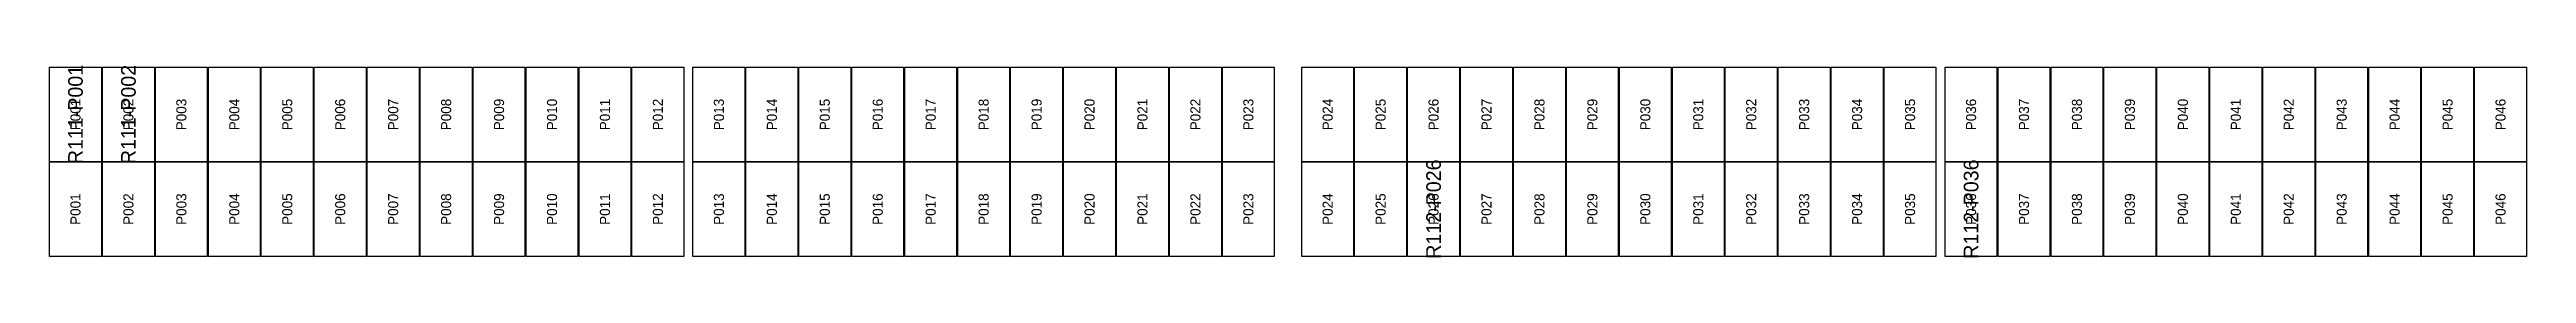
# Model space of a CAD drawing. Extents: x 296295 to 296770, y 651564 to 652121.
# Drawn here: x 296543.1 to 296597.2, y 651669.7 to 651673.9 of the extents above; entities that cross this region are included whole.
import ezdxf
from ezdxf.enums import TextEntityAlignment as Align

# ---------------------------------------------------------------- set-up
doc = ezdxf.new("R2010")
doc.units = 0

msp = doc.modelspace()

# ---------------------------------------------------------------- texts
at = {"layer": 'DEFECT_LABELS'}
for s, p in [('R111-P001', (296543.622, 651672.849)), ('R111-P002', (296544.78, 651672.849)), ('R112-P026', (296573.324, 651670.786)), ('R112-P036', (296585.08, 651670.786))]:
    msp.add_text(s, height=0.32, rotation=90, dxfattribs=at).set_placement(p, align=Align.MIDDLE_CENTER)
at = {"layer": 'PANEL_POSITION'}
for s, p in [('P001', (296543.622, 651672.849)), ('P002', (296544.78, 651672.849)), ('P003', (296545.938, 651672.849)), ('P004', (296547.096, 651672.849)), ('P005', (296548.254, 651672.849)), ('P006', (296549.412, 651672.849)), ('P007', (296550.57, 651672.849)), ('P008', (296551.728, 651672.849)), ('P009', (296552.886, 651672.849)), ('P010', (296554.044, 651672.849)), ('P011', (296555.202, 651672.849)), ('P012', (296556.36, 651672.849)), ('P013', (296557.694, 651672.849)), ('P014', (296558.852, 651672.849)), ('P015', (296560.01, 651672.849)), ('P016', (296561.168, 651672.849)), ('P017', (296562.326, 651672.849)), ('P018', (296563.484, 651672.849)), ('P019', (296564.642, 651672.849)), ('P020', (296565.8, 651672.849)), ('P021', (296566.958, 651672.849)), ('P022', (296568.116, 651672.849)), ('P023', (296569.274, 651672.849)), ('P024', (296571.008, 651672.849)), ('P025', (296572.166, 651672.849)), ('P026', (296573.324, 651672.849)), ('P027', (296574.482, 651672.849)), ('P028', (296575.64, 651672.849)), ('P029', (296576.798, 651672.849)), ('P030', (296577.956, 651672.849)), ('P031', (296579.114, 651672.849)), ('P032', (296580.272, 651672.849)), ('P033', (296581.43, 651672.849)), ('P034', (296582.588, 651672.849)), ('P035', (296583.746, 651672.849)), ('P036', (296585.08, 651672.849)), ('P037', (296586.238, 651672.849)), ('P038', (296587.396, 651672.849)), ('P039', (296588.554, 651672.849)), ('P040', (296589.712, 651672.849)), ('P041', (296590.87, 651672.849)), ('P042', (296592.028, 651672.849)), ('P043', (296593.186, 651672.849)), ('P044', (296594.344, 651672.849)), ('P045', (296595.502, 651672.849)), ('P046', (296596.66, 651672.849)), ('P001', (296543.622, 651670.786)), ('P002', (296544.78, 651670.786)), ('P003', (296545.938, 651670.786)), ('P004', (296547.096, 651670.786)), ('P005', (296548.254, 651670.786)), ('P006', (296549.412, 651670.786)), ('P007', (296550.57, 651670.786)), ('P008', (296551.728, 651670.786)), ('P009', (296552.886, 651670.786)), ('P010', (296554.044, 651670.786)), ('P011', (296555.202, 651670.786)), ('P012', (296556.36, 651670.786)), ('P013', (296557.694, 651670.786)), ('P014', (296558.852, 651670.786)), ('P015', (296560.01, 651670.786)), ('P016', (296561.168, 651670.786)), ('P017', (296562.326, 651670.786)), ('P018', (296563.484, 651670.786)), ('P019', (296564.642, 651670.786)), ('P020', (296565.8, 651670.786)), ('P021', (296566.958, 651670.786)), ('P022', (296568.116, 651670.786)), ('P023', (296569.274, 651670.786)), ('P024', (296571.008, 651670.786)), ('P025', (296572.166, 651670.786)), ('P026', (296573.324, 651670.786)), ('P027', (296574.482, 651670.786)), ('P028', (296575.64, 651670.786)), ('P029', (296576.798, 651670.786)), ('P030', (296577.956, 651670.786)), ('P031', (296579.114, 651670.786)), ('P032', (296580.272, 651670.786)), ('P033', (296581.43, 651670.786)), ('P034', (296582.588, 651670.786)), ('P035', (296583.746, 651670.786)), ('P036', (296585.08, 651670.786)), ('P037', (296586.238, 651670.786)), ('P038', (296587.396, 651670.786)), ('P039', (296588.554, 651670.786)), ('P040', (296589.712, 651670.786)), ('P041', (296590.87, 651670.786)), ('P042', (296592.028, 651670.786)), ('P043', (296593.186, 651670.786)), ('P044', (296594.344, 651670.786)), ('P045', (296595.502, 651670.786)), ('P046', (296596.66, 651670.786))]:
    msp.add_text(s, height=0.22, rotation=90, dxfattribs=at).set_placement(p, align=Align.MIDDLE_CENTER)

# ---------------------------------------------------------------- linework, layer by layer
at = {"layer": 'DEFECTIVE_PANELS'}
for points in [[(296543.055, 651673.881), (296544.189, 651673.881), (296544.189, 651671.818), (296543.055, 651671.818)], [(296544.213, 651673.881), (296545.347, 651673.881), (296545.347, 651671.818), (296544.213, 651671.818)], [(296572.757, 651671.818), (296573.891, 651671.818), (296573.891, 651669.755), (296572.757, 651669.755)], [(296584.513, 651671.818), (296585.647, 651671.818), (296585.647, 651669.755), (296584.513, 651669.755)]]:
    msp.add_lwpolyline(points, close=True, dxfattribs=at)
at = {"layer": 'PANELS_MASTER'}
for points in [[(296545.371, 651673.881), (296546.505, 651673.881), (296546.505, 651671.818), (296545.371, 651671.818)], [(296546.529, 651673.881), (296547.663, 651673.881), (296547.663, 651671.818), (296546.529, 651671.818)], [(296547.687, 651673.881), (296548.821, 651673.881), (296548.821, 651671.818), (296547.687, 651671.818)], [(296548.845, 651673.881), (296549.979, 651673.881), (296549.979, 651671.818), (296548.845, 651671.818)], [(296550.003, 651673.881), (296551.137, 651673.881), (296551.137, 651671.818), (296550.003, 651671.818)], [(296551.161, 651673.881), (296552.295, 651673.881), (296552.295, 651671.818), (296551.161, 651671.818)], [(296552.319, 651673.881), (296553.453, 651673.881), (296553.453, 651671.818), (296552.319, 651671.818)], [(296553.477, 651673.881), (296554.611, 651673.881), (296554.611, 651671.818), (296553.477, 651671.818)], [(296554.635, 651673.881), (296555.769, 651673.881), (296555.769, 651671.818), (296554.635, 651671.818)], [(296555.793, 651673.881), (296556.927, 651673.881), (296556.927, 651671.818), (296555.793, 651671.818)], [(296557.127, 651673.881), (296558.261, 651673.881), (296558.261, 651671.818), (296557.127, 651671.818)], [(296558.285, 651673.881), (296559.419, 651673.881), (296559.419, 651671.818), (296558.285, 651671.818)], [(296559.443, 651673.881), (296560.577, 651673.881), (296560.577, 651671.818), (296559.443, 651671.818)], [(296560.601, 651673.881), (296561.735, 651673.881), (296561.735, 651671.818), (296560.601, 651671.818)], [(296561.759, 651673.881), (296562.893, 651673.881), (296562.893, 651671.818), (296561.759, 651671.818)], [(296562.917, 651673.881), (296564.051, 651673.881), (296564.051, 651671.818), (296562.917, 651671.818)], [(296564.075, 651673.881), (296565.209, 651673.881), (296565.209, 651671.818), (296564.075, 651671.818)], [(296565.233, 651673.881), (296566.367, 651673.881), (296566.367, 651671.818), (296565.233, 651671.818)], [(296566.391, 651673.881), (296567.525, 651673.881), (296567.525, 651671.818), (296566.391, 651671.818)], [(296567.549, 651673.881), (296568.683, 651673.881), (296568.683, 651671.818), (296567.549, 651671.818)], [(296568.707, 651673.881), (296569.841, 651673.881), (296569.841, 651671.818), (296568.707, 651671.818)], [(296570.441, 651673.881), (296571.575, 651673.881), (296571.575, 651671.818), (296570.441, 651671.818)], [(296571.599, 651673.881), (296572.733, 651673.881), (296572.733, 651671.818), (296571.599, 651671.818)], [(296572.757, 651673.881), (296573.891, 651673.881), (296573.891, 651671.818), (296572.757, 651671.818)], [(296573.915, 651673.881), (296575.049, 651673.881), (296575.049, 651671.818), (296573.915, 651671.818)], [(296575.073, 651673.881), (296576.207, 651673.881), (296576.207, 651671.818), (296575.073, 651671.818)], [(296576.231, 651673.881), (296577.365, 651673.881), (296577.365, 651671.818), (296576.231, 651671.818)], [(296577.389, 651673.881), (296578.523, 651673.881), (296578.523, 651671.818), (296577.389, 651671.818)], [(296578.547, 651673.881), (296579.681, 651673.881), (296579.681, 651671.818), (296578.547, 651671.818)], [(296579.705, 651673.881), (296580.839, 651673.881), (296580.839, 651671.818), (296579.705, 651671.818)], [(296580.863, 651673.881), (296581.997, 651673.881), (296581.997, 651671.818), (296580.863, 651671.818)], [(296582.021, 651673.881), (296583.155, 651673.881), (296583.155, 651671.818), (296582.021, 651671.818)], [(296583.179, 651673.881), (296584.313, 651673.881), (296584.313, 651671.818), (296583.179, 651671.818)], [(296584.513, 651673.881), (296585.647, 651673.881), (296585.647, 651671.818), (296584.513, 651671.818)], [(296585.671, 651673.881), (296586.805, 651673.881), (296586.805, 651671.818), (296585.671, 651671.818)], [(296586.829, 651673.881), (296587.963, 651673.881), (296587.963, 651671.818), (296586.829, 651671.818)], [(296587.987, 651673.881), (296589.121, 651673.881), (296589.121, 651671.818), (296587.987, 651671.818)], [(296589.145, 651673.881), (296590.279, 651673.881), (296590.279, 651671.818), (296589.145, 651671.818)], [(296590.303, 651673.881), (296591.437, 651673.881), (296591.437, 651671.818), (296590.303, 651671.818)], [(296591.461, 651673.881), (296592.595, 651673.881), (296592.595, 651671.818), (296591.461, 651671.818)], [(296592.619, 651673.881), (296593.753, 651673.881), (296593.753, 651671.818), (296592.619, 651671.818)], [(296593.777, 651673.881), (296594.911, 651673.881), (296594.911, 651671.818), (296593.777, 651671.818)], [(296594.935, 651673.881), (296596.069, 651673.881), (296596.069, 651671.818), (296594.935, 651671.818)], [(296596.093, 651673.881), (296597.227, 651673.881), (296597.227, 651671.818), (296596.093, 651671.818)], [(296543.055, 651671.818), (296544.189, 651671.818), (296544.189, 651669.755), (296543.055, 651669.755)], [(296544.213, 651671.818), (296545.347, 651671.818), (296545.347, 651669.755), (296544.213, 651669.755)], [(296545.371, 651671.818), (296546.505, 651671.818), (296546.505, 651669.755), (296545.371, 651669.755)], [(296546.529, 651671.818), (296547.663, 651671.818), (296547.663, 651669.755), (296546.529, 651669.755)], [(296547.687, 651671.818), (296548.821, 651671.818), (296548.821, 651669.755), (296547.687, 651669.755)], [(296548.845, 651671.818), (296549.979, 651671.818), (296549.979, 651669.755), (296548.845, 651669.755)], [(296550.003, 651671.818), (296551.137, 651671.818), (296551.137, 651669.755), (296550.003, 651669.755)], [(296551.161, 651671.818), (296552.295, 651671.818), (296552.295, 651669.755), (296551.161, 651669.755)], [(296552.319, 651671.818), (296553.453, 651671.818), (296553.453, 651669.755), (296552.319, 651669.755)], [(296553.477, 651671.818), (296554.611, 651671.818), (296554.611, 651669.755), (296553.477, 651669.755)], [(296554.635, 651671.818), (296555.769, 651671.818), (296555.769, 651669.755), (296554.635, 651669.755)], [(296555.793, 651671.818), (296556.927, 651671.818), (296556.927, 651669.755), (296555.793, 651669.755)], [(296557.127, 651671.818), (296558.261, 651671.818), (296558.261, 651669.755), (296557.127, 651669.755)], [(296558.285, 651671.818), (296559.419, 651671.818), (296559.419, 651669.755), (296558.285, 651669.755)], [(296559.443, 651671.818), (296560.577, 651671.818), (296560.577, 651669.755), (296559.443, 651669.755)], [(296560.601, 651671.818), (296561.735, 651671.818), (296561.735, 651669.755), (296560.601, 651669.755)], [(296561.759, 651671.818), (296562.893, 651671.818), (296562.893, 651669.755), (296561.759, 651669.755)], [(296562.917, 651671.818), (296564.051, 651671.818), (296564.051, 651669.755), (296562.917, 651669.755)], [(296564.075, 651671.818), (296565.209, 651671.818), (296565.209, 651669.755), (296564.075, 651669.755)], [(296565.233, 651671.818), (296566.367, 651671.818), (296566.367, 651669.755), (296565.233, 651669.755)], [(296566.391, 651671.818), (296567.525, 651671.818), (296567.525, 651669.755), (296566.391, 651669.755)], [(296567.549, 651671.818), (296568.683, 651671.818), (296568.683, 651669.755), (296567.549, 651669.755)], [(296568.707, 651671.818), (296569.841, 651671.818), (296569.841, 651669.755), (296568.707, 651669.755)], [(296570.441, 651671.818), (296571.575, 651671.818), (296571.575, 651669.755), (296570.441, 651669.755)], [(296571.599, 651671.818), (296572.733, 651671.818), (296572.733, 651669.755), (296571.599, 651669.755)], [(296573.915, 651671.818), (296575.049, 651671.818), (296575.049, 651669.755), (296573.915, 651669.755)], [(296575.073, 651671.818), (296576.207, 651671.818), (296576.207, 651669.755), (296575.073, 651669.755)], [(296576.231, 651671.818), (296577.365, 651671.818), (296577.365, 651669.755), (296576.231, 651669.755)], [(296577.389, 651671.818), (296578.523, 651671.818), (296578.523, 651669.755), (296577.389, 651669.755)], [(296578.547, 651671.818), (296579.681, 651671.818), (296579.681, 651669.755), (296578.547, 651669.755)], [(296579.705, 651671.818), (296580.839, 651671.818), (296580.839, 651669.755), (296579.705, 651669.755)], [(296580.863, 651671.818), (296581.997, 651671.818), (296581.997, 651669.755), (296580.863, 651669.755)], [(296582.021, 651671.818), (296583.155, 651671.818), (296583.155, 651669.755), (296582.021, 651669.755)], [(296583.179, 651671.818), (296584.313, 651671.818), (296584.313, 651669.755), (296583.179, 651669.755)], [(296585.671, 651671.818), (296586.805, 651671.818), (296586.805, 651669.755), (296585.671, 651669.755)], [(296586.829, 651671.818), (296587.963, 651671.818), (296587.963, 651669.755), (296586.829, 651669.755)], [(296587.987, 651671.818), (296589.121, 651671.818), (296589.121, 651669.755), (296587.987, 651669.755)], [(296589.145, 651671.818), (296590.279, 651671.818), (296590.279, 651669.755), (296589.145, 651669.755)], [(296590.303, 651671.818), (296591.437, 651671.818), (296591.437, 651669.755), (296590.303, 651669.755)], [(296591.461, 651671.818), (296592.595, 651671.818), (296592.595, 651669.755), (296591.461, 651669.755)], [(296592.619, 651671.818), (296593.753, 651671.818), (296593.753, 651669.755), (296592.619, 651669.755)], [(296593.777, 651671.818), (296594.911, 651671.818), (296594.911, 651669.755), (296593.777, 651669.755)], [(296594.935, 651671.818), (296596.069, 651671.818), (296596.069, 651669.755), (296594.935, 651669.755)], [(296596.093, 651671.818), (296597.227, 651671.818), (296597.227, 651669.755), (296596.093, 651669.755)]]:
    msp.add_lwpolyline(points, close=True, dxfattribs=at)

msp.set_redraw_order([(e.dxf.handle, doc.entitydb.next_handle()) for e in msp.query("TEXT MTEXT ATTDEF DIMENSION ARC_DIMENSION")])  # texts and dimensions are drawn at this point

doc.saveas('drawing.dxf')
